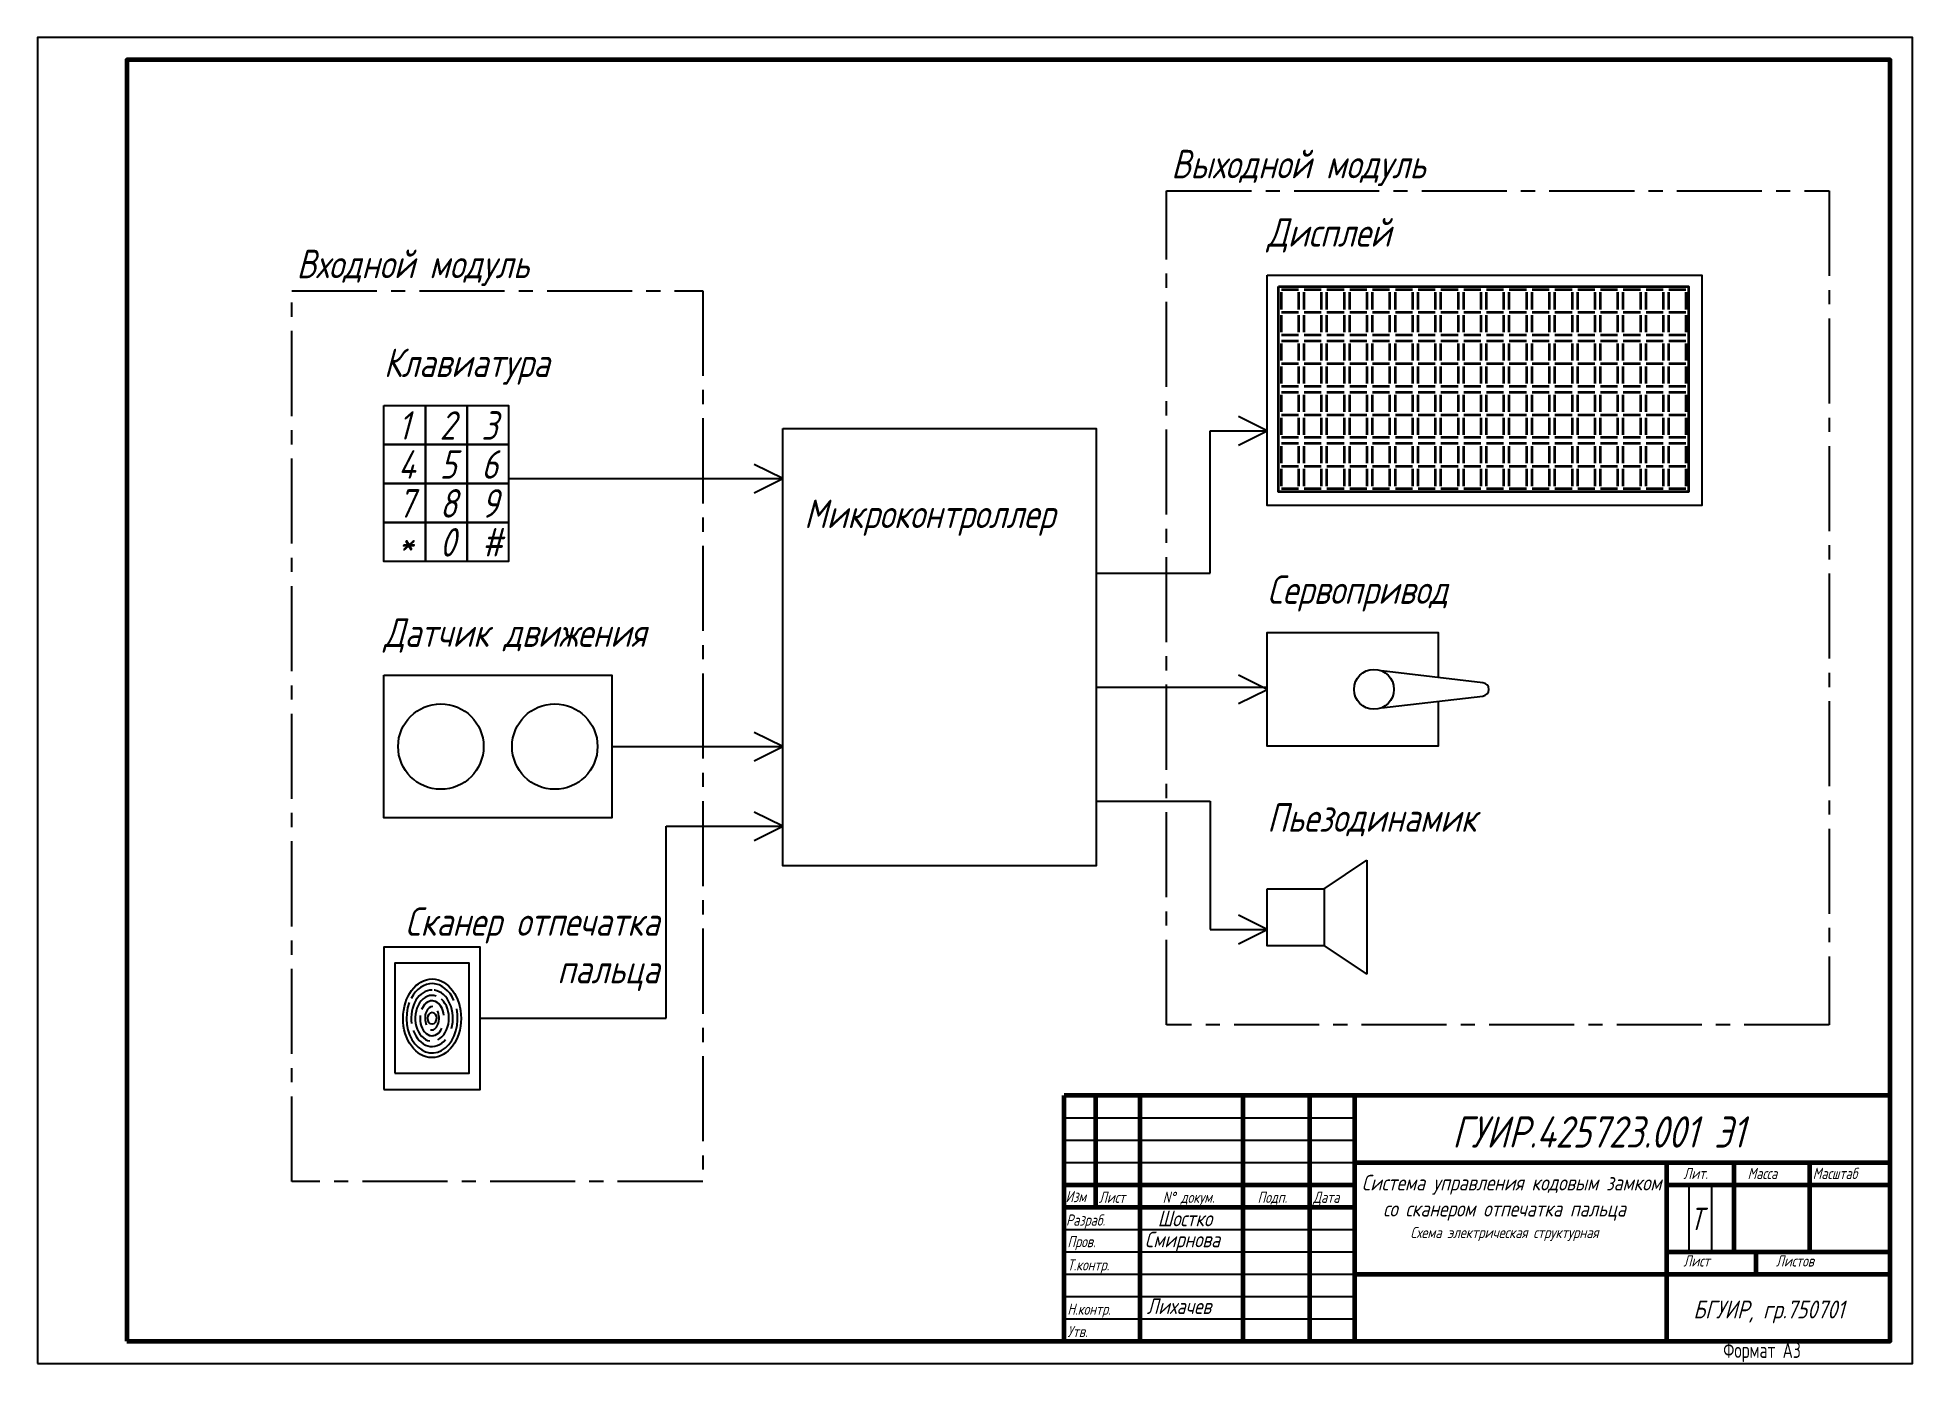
# Model space of a CAD drawing. Header units: millimetres. Extents: x 298 to 1740, y 2 to 447.
# Drawn here: x 667 to 1087, y 2.3 to 299.3 of the extents above; entities that cross this region are included whole.
import ezdxf

# ---------------------------------------------------------------- set-up
doc = ezdxf.new("R2010")
doc.units = ezdxf.units.MM
doc.linetypes.add('осевая2', pattern=[28.575, 19.05, -3.175, 3.175, -3.175])
doc.layers.get('Defpoints').update_dxf_attribs({"color": 5})
doc.layers.add('4-текст', color=7, linetype='Continuous', true_color=0x00ad00)
doc.layers.add('текст', color=7, linetype='Continuous', lineweight=30)
doc.styles.get("Standard").update_dxf_attribs({"font": '', "oblique": 15})
doc.styles.add('стиль рамки', font='romans.shx', dxfattribs={"width": 0.75, "oblique": 15, "height": 3.5})
doc.styles.get('Standard').set_extended_font_data('GOST type A')

msp = doc.modelspace()

# ---------------------------------------------------------------- texts
at = {"color": 0, "lineweight": -3, "width": 0.9}
msp.add_text('Формат А3', height=3.5, dxfattribs=at).set_placement((1044.6, 3.59))
at = {"color": 0, "attachment_point": 1}
for s, width, insert, char_height in [('Выходной модуль', 71.7098, (920.97, 274.18), 6.3825), ('Дисплей', 9.3171, (942.44, 258.87), 6.382), ('Входной модуль', 72.0565, (725.04, 251.81), 6.3825), ('Клавиатура', 9.3171, (744.58, 229.68), 6.382), ('1', 9.3171, (747.77, 215.63), 6.38), ('2', 9.3171, (757.09, 215.63), 6.38), ('3', 9.3171, (766.41, 215.63), 6.38), ('4', 9.3171, (747.77, 206.91), 6.38), ('5', 9.3171, (757.09, 206.91), 6.38), ('6', 9.3171, (766.41, 206.91), 6.38), ('7', 9.3171, (747.77, 198.18), 6.38), ('8', 9.3171, (757.09, 198.18), 6.38), ('9', 9.3171, (766.41, 198.18), 6.38), ('Микроконтроллер', 9.3171, (838.74, 195.84), 6.3825), ('0', 9.3171, (757.09, 189.46), 6.38), ('#', 9.3171, (766.41, 189.46), 6.38), ('*', 9.3171, (747.77, 189.46), 6.38), ('Сервопривод', 9.3171, (942.44, 178.87), 6.3825), ('Датчик движения', 73.99, (744.58, 169.24), 6.3825), ('Пьезодинамик', 9.3171, (942.44, 127.81), 6.3825), ('\\pxqr;Сканер отпечатка пальца', 62.9207, (743.35, 104.52), 6.3825)]:
    msp.add_mtext_dynamic_manual_height_columns(s, width=width, gutter_width=31.91, heights=[0], dxfattribs=dict(at, insert=insert, char_height=char_height))
at = {"layer": '4-текст', "color": 0, "lineweight": -2, "attachment_point": 1}
for s, width, insert, char_height in [('ГУИР.425723.001 Э1', 102.8575, (983.9, 57.7), 7), ('\\pxi0.45804,sm1,qc;{\\H0.5x;Система управления кодовым замком со сканером отпечатка пальца\\P\\pi0,s*;\\H0.71429x;Схема электрическая структурная}', 72.8662, (959.16, 44.6), 7), ('\\pi5.06192;{\\H0.5x;Шостко}', 24.8286, (912.86, 36.56), 7), ('\\pi2.10909;Т', 7, (1035.05, 37.22), 5), ('\\pxi0.29342;{\\H0.5x;Смирнова}', 24.8286, (912.99, 31.87), 7), ('\\pxi0.29342;{\\H0.5x;Лихачев}', 24.8286, (913.42, 16.93), 7)]:
    msp.add_mtext_dynamic_manual_height_columns(s, width=width, gutter_width=50, heights=[0], dxfattribs=dict(at, insert=insert, char_height=char_height))
at = {"layer": '4-текст', "color": 0, "insert": (1037.9, 16.44), "char_height": 4, "attachment_point": 1}
msp.add_mtext_dynamic_manual_height_columns('БГУИР, гр.750701', width=45, gutter_width=50, heights=[0], dxfattribs=at)
at = {"layer": 'текст', "style": 'стиль рамки', "oblique": 15, "width": 0.75}
for s, p in [('Лит.', (1035.68, 43.67)), ('Масса', (1050.06, 43.67)), ('Масштаб', (1064.65, 43.67)), ('Изм', (897.28, 38.47)), ('Лист', (904.75, 38.32)), ('N%%d докум. ', (919.04, 38.32)), ('Подп.', (940.29, 38.32)), ('Дата', (952.74, 38.32)), ('Разраб.', (897.39, 33.22)), ('Пров.', (897.69, 28.39)), ('Т.контр.', (897.69, 23.19)), ('Лист', (1035.68, 24.06)), ('Листов', (1056.41, 24.06)), ('Н.контр.', (897.69, 13.27)), ('Утв.', (897.69, 8.25))]:
    msp.add_text(s, height=2.5, dxfattribs=at).set_placement(p)

# ---------------------------------------------------------------- linework, layer by layer
at = {"color": 0, "lineweight": 35}
for p, q in [((945.63, 242.91), (949.46, 242.91)), ((945.63, 238.44), (945.63, 242.27)), ((949.46, 242.27), (949.46, 238.44)), ((950.74, 242.91), (954.57, 242.91)), ((950.74, 238.44), (950.74, 242.27)), ((954.57, 242.27), (954.57, 238.44)), ((955.84, 242.91), (959.67, 242.91)), ((955.84, 238.44), (955.84, 242.27)), ((959.67, 242.27), (959.67, 238.44)), ((960.95, 242.91), (964.78, 242.91)), ((960.95, 238.44), (960.95, 242.27)), ((964.78, 242.27), (964.78, 238.44)), ((966.05, 242.91), (969.88, 242.91)), ((966.05, 238.44), (966.05, 242.27)), ((969.88, 242.27), (969.88, 238.44)), ((971.16, 242.91), (974.99, 242.91)), ((971.16, 238.44), (971.16, 242.27)), ((974.99, 242.27), (974.99, 238.44)), ((976.27, 242.91), (980.1, 242.91)), ((976.27, 238.44), (976.27, 242.27)), ((980.1, 242.27), (980.1, 238.44)), ((981.37, 242.91), (985.2, 242.91)), ((981.37, 238.44), (981.37, 242.27)), ((985.2, 242.27), (985.2, 238.44)), ((986.48, 242.91), (990.31, 242.91)), ((986.48, 238.44), (986.48, 242.27)), ((990.31, 242.27), (990.31, 238.44)), ((991.58, 242.91), (995.41, 242.91)), ((991.58, 238.44), (991.58, 242.27)), ((995.41, 242.27), (995.41, 238.44)), ((996.69, 242.91), (1000.52, 242.91)), ((996.69, 238.44), (996.69, 242.27)), ((1000.52, 242.27), (1000.52, 238.44)), ((1001.8, 242.91), (1005.63, 242.91)), ((1001.8, 238.44), (1001.8, 242.27)), ((1005.63, 242.27), (1005.63, 238.44)), ((1006.9, 242.91), (1010.73, 242.91)), ((1006.9, 238.44), (1006.9, 242.27)), ((1010.73, 242.27), (1010.73, 238.44)), ((1012.01, 242.91), (1015.84, 242.91)), ((1012.01, 238.44), (1012.01, 242.27)), ((1015.84, 242.27), (1015.84, 238.44)), ((1017.11, 242.91), (1020.94, 242.91)), ((1017.11, 238.44), (1017.11, 242.27)), ((1020.94, 242.27), (1020.94, 238.44)), ((1022.22, 242.91), (1026.05, 242.91)), ((1022.22, 238.44), (1022.22, 242.27)), ((1026.05, 242.27), (1026.05, 238.44)), ((1027.33, 242.91), (1031.16, 242.91)), ((1027.33, 238.44), (1027.33, 242.27)), ((1031.16, 242.27), (1031.16, 238.44)), ((1032.43, 242.91), (1036.26, 242.91)), ((1032.43, 238.44), (1032.43, 242.27)), ((1036.26, 242.27), (1036.26, 238.44)), ((945.63, 237.81), (949.46, 237.81)), ((945.63, 233.34), (945.63, 237.17)), ((949.46, 237.17), (949.46, 233.34)), ((950.74, 237.81), (954.57, 237.81)), ((950.74, 233.34), (950.74, 237.17)), ((954.57, 237.17), (954.57, 233.34)), ((955.84, 237.81), (959.67, 237.81)), ((955.84, 233.34), (955.84, 237.17)), ((959.67, 237.17), (959.67, 233.34)), ((960.95, 237.81), (964.78, 237.81)), ((960.95, 233.34), (960.95, 237.17)), ((964.78, 237.17), (964.78, 233.34)), ((966.05, 237.81), (969.88, 237.81)), ((966.05, 233.34), (966.05, 237.17)), ((969.88, 237.17), (969.88, 233.34)), ((971.16, 237.81), (974.99, 237.81)), ((971.16, 233.34), (971.16, 237.17)), ((974.99, 237.17), (974.99, 233.34)), ((976.27, 237.81), (980.1, 237.81)), ((976.27, 233.34), (976.27, 237.17)), ((980.1, 237.17), (980.1, 233.34)), ((981.37, 237.81), (985.2, 237.81)), ((981.37, 233.34), (981.37, 237.17)), ((985.2, 237.17), (985.2, 233.34)), ((986.48, 237.81), (990.31, 237.81)), ((986.48, 233.34), (986.48, 237.17)), ((990.31, 237.17), (990.31, 233.34)), ((991.58, 237.81), (995.41, 237.81)), ((991.58, 233.34), (991.58, 237.17)), ((995.41, 237.17), (995.41, 233.34)), ((996.69, 237.81), (1000.52, 237.81)), ((996.69, 233.34), (996.69, 237.17)), ((1000.52, 237.17), (1000.52, 233.34)), ((1001.8, 237.81), (1005.63, 237.81)), ((1001.8, 233.34), (1001.8, 237.17)), ((1005.63, 237.17), (1005.63, 233.34)), ((1006.9, 237.81), (1010.73, 237.81)), ((1006.9, 233.34), (1006.9, 237.17)), ((1010.73, 237.17), (1010.73, 233.34)), ((1012.01, 237.81), (1015.84, 237.81)), ((1012.01, 233.34), (1012.01, 237.17)), ((1015.84, 237.17), (1015.84, 233.34)), ((1017.11, 237.81), (1020.94, 237.81)), ((1017.11, 233.34), (1017.11, 237.17)), ((1020.94, 237.17), (1020.94, 233.34)), ((1022.22, 237.81), (1026.05, 237.81)), ((1022.22, 233.34), (1022.22, 237.17)), ((1026.05, 237.17), (1026.05, 233.34)), ((1027.33, 237.81), (1031.16, 237.81)), ((1027.33, 233.34), (1027.33, 237.17)), ((1031.16, 237.17), (1031.16, 233.34)), ((1032.43, 237.81), (1036.26, 237.81)), ((1032.43, 233.34), (1032.43, 237.17)), ((1036.26, 237.17), (1036.26, 233.34)), ((944.99, 232.7), (944.99, 233.34)), ((949.46, 232.7), (945.63, 232.7)), ((945.63, 231.42), (949.46, 231.42)), ((954.57, 232.7), (950.74, 232.7)), ((950.74, 231.42), (954.57, 231.42)), ((959.67, 232.7), (955.84, 232.7)), ((955.84, 231.42), (959.67, 231.42)), ((964.78, 232.7), (960.95, 232.7)), ((960.95, 231.42), (964.78, 231.42)), ((969.88, 232.7), (966.05, 232.7)), ((966.05, 231.42), (969.88, 231.42)), ((974.99, 232.7), (971.16, 232.7)), ((971.16, 231.42), (974.99, 231.42)), ((980.1, 232.7), (976.27, 232.7)), ((976.27, 231.42), (980.1, 231.42)), ((985.2, 232.7), (981.37, 232.7)), ((981.37, 231.42), (985.2, 231.42)), ((990.31, 232.7), (986.48, 232.7)), ((986.48, 231.42), (990.31, 231.42)), ((995.41, 232.7), (991.58, 232.7)), ((991.58, 231.42), (995.41, 231.42)), ((1000.52, 232.7), (996.69, 232.7)), ((996.69, 231.42), (1000.52, 231.42)), ((1005.63, 232.7), (1001.8, 232.7)), ((1001.8, 231.42), (1005.63, 231.42)), ((1010.73, 232.7), (1006.9, 232.7)), ((1006.9, 231.42), (1010.73, 231.42)), ((1015.84, 232.7), (1012.01, 232.7)), ((1012.01, 231.42), (1015.84, 231.42)), ((1020.94, 232.7), (1017.11, 232.7)), ((1017.11, 231.42), (1020.94, 231.42)), ((1026.05, 232.7), (1022.22, 232.7)), ((1022.22, 231.42), (1026.05, 231.42)), ((1031.16, 232.7), (1027.33, 232.7)), ((1027.33, 231.42), (1031.16, 231.42)), ((1036.26, 232.7), (1032.43, 232.7)), ((1032.43, 231.42), (1036.26, 231.42)), ((945.63, 226.96), (945.63, 230.79)), ((949.46, 230.79), (949.46, 226.96)), ((950.74, 226.96), (950.74, 230.79)), ((954.57, 230.79), (954.57, 226.96)), ((955.84, 226.96), (955.84, 230.79)), ((959.67, 230.79), (959.67, 226.96)), ((960.95, 226.96), (960.95, 230.79)), ((964.78, 230.79), (964.78, 226.96)), ((966.05, 226.96), (966.05, 230.79)), ((969.88, 230.79), (969.88, 226.96)), ((971.16, 226.96), (971.16, 230.79)), ((974.99, 230.79), (974.99, 226.96)), ((976.27, 226.96), (976.27, 230.79)), ((980.1, 230.79), (980.1, 226.96)), ((981.37, 226.96), (981.37, 230.79)), ((985.2, 230.79), (985.2, 226.96)), ((986.48, 226.96), (986.48, 230.79)), ((990.31, 230.79), (990.31, 226.96)), ((991.58, 226.96), (991.58, 230.79)), ((995.41, 230.79), (995.41, 226.96)), ((996.69, 226.96), (996.69, 230.79)), ((1000.52, 230.79), (1000.52, 226.96)), ((1001.8, 226.96), (1001.8, 230.79)), ((1005.63, 230.79), (1005.63, 226.96)), ((1006.9, 226.96), (1006.9, 230.79)), ((1010.73, 230.79), (1010.73, 226.96)), ((1012.01, 226.96), (1012.01, 230.79)), ((1015.84, 230.79), (1015.84, 226.96)), ((1017.11, 226.96), (1017.11, 230.79)), ((1020.94, 230.79), (1020.94, 226.96)), ((1022.22, 226.96), (1022.22, 230.79)), ((1026.05, 230.79), (1026.05, 226.96)), ((1027.33, 226.96), (1027.33, 230.79)), ((1031.16, 230.79), (1031.16, 226.96)), ((1032.43, 226.96), (1032.43, 230.79)), ((1036.26, 230.79), (1036.26, 226.96)), ((945.63, 226.32), (949.46, 226.32)), ((945.63, 221.85), (945.63, 225.68)), ((949.46, 225.68), (949.46, 221.85)), ((950.74, 226.32), (954.57, 226.32)), ((950.74, 221.85), (950.74, 225.68)), ((954.57, 225.68), (954.57, 221.85)), ((955.84, 226.32), (959.67, 226.32)), ((955.84, 221.85), (955.84, 225.68)), ((959.67, 225.68), (959.67, 221.85)), ((960.95, 226.32), (964.78, 226.32)), ((960.95, 221.85), (960.95, 225.68)), ((964.78, 225.68), (964.78, 221.85)), ((966.05, 226.32), (969.88, 226.32)), ((966.05, 221.85), (966.05, 225.68)), ((969.88, 225.68), (969.88, 221.85)), ((971.16, 226.32), (974.99, 226.32)), ((971.16, 221.85), (971.16, 225.68)), ((974.99, 225.68), (974.99, 221.85)), ((976.27, 226.32), (980.1, 226.32)), ((976.27, 221.85), (976.27, 225.68)), ((980.1, 225.68), (980.1, 221.85)), ((981.37, 226.32), (985.2, 226.32)), ((981.37, 221.85), (981.37, 225.68)), ((985.2, 225.68), (985.2, 221.85)), ((986.48, 226.32), (990.31, 226.32)), ((986.48, 221.85), (986.48, 225.68)), ((990.31, 225.68), (990.31, 221.85)), ((991.58, 226.32), (995.41, 226.32)), ((991.58, 221.85), (991.58, 225.68)), ((995.41, 225.68), (995.41, 221.85)), ((996.69, 226.32), (1000.52, 226.32)), ((996.69, 221.85), (996.69, 225.68)), ((1000.52, 225.68), (1000.52, 221.85)), ((1001.8, 226.32), (1005.63, 226.32)), ((1001.8, 221.85), (1001.8, 225.68)), ((1005.63, 225.68), (1005.63, 221.85)), ((1006.9, 226.32), (1010.73, 226.32)), ((1006.9, 221.85), (1006.9, 225.68)), ((1010.73, 225.68), (1010.73, 221.85)), ((1012.01, 226.32), (1015.84, 226.32)), ((1012.01, 221.85), (1012.01, 225.68)), ((1015.84, 225.68), (1015.84, 221.85)), ((1017.11, 226.32), (1020.94, 226.32)), ((1017.11, 221.85), (1017.11, 225.68)), ((1020.94, 225.68), (1020.94, 221.85)), ((1022.22, 226.32), (1026.05, 226.32)), ((1022.22, 221.85), (1022.22, 225.68)), ((1026.05, 225.68), (1026.05, 221.85)), ((1027.33, 226.32), (1031.16, 226.32)), ((1027.33, 221.85), (1027.33, 225.68)), ((1031.16, 225.68), (1031.16, 221.85)), ((1032.43, 226.32), (1036.26, 226.32)), ((1032.43, 221.85), (1032.43, 225.68)), ((1036.26, 225.68), (1036.26, 221.85)), ((944.99, 221.21), (944.99, 221.85)), ((949.46, 221.21), (945.63, 221.21)), ((945.63, 219.93), (949.46, 219.93)), ((945.63, 215.47), (945.63, 219.3)), ((949.46, 219.3), (949.46, 215.47)), ((954.57, 221.21), (950.74, 221.21)), ((950.74, 219.93), (954.57, 219.93)), ((950.74, 215.47), (950.74, 219.3)), ((954.57, 219.3), (954.57, 215.47)), ((959.67, 221.21), (955.84, 221.21)), ((955.84, 219.93), (959.67, 219.93)), ((955.84, 215.47), (955.84, 219.3)), ((959.67, 219.3), (959.67, 215.47)), ((964.78, 221.21), (960.95, 221.21)), ((960.95, 219.93), (964.78, 219.93)), ((960.95, 215.47), (960.95, 219.3)), ((964.78, 219.3), (964.78, 215.47)), ((969.88, 221.21), (966.05, 221.21)), ((966.05, 219.93), (969.88, 219.93)), ((966.05, 215.47), (966.05, 219.3)), ((969.88, 219.3), (969.88, 215.47)), ((974.99, 221.21), (971.16, 221.21)), ((971.16, 219.93), (974.99, 219.93)), ((971.16, 215.47), (971.16, 219.3)), ((974.99, 219.3), (974.99, 215.47)), ((980.1, 221.21), (976.27, 221.21)), ((976.27, 219.93), (980.1, 219.93)), ((976.27, 215.47), (976.27, 219.3)), ((980.1, 219.3), (980.1, 215.47)), ((985.2, 221.21), (981.37, 221.21)), ((981.37, 219.93), (985.2, 219.93)), ((981.37, 215.47), (981.37, 219.3)), ((985.2, 219.3), (985.2, 215.47)), ((990.31, 221.21), (986.48, 221.21)), ((986.48, 219.93), (990.31, 219.93)), ((986.48, 215.47), (986.48, 219.3)), ((990.31, 219.3), (990.31, 215.47)), ((995.41, 221.21), (991.58, 221.21)), ((991.58, 219.93), (995.41, 219.93)), ((991.58, 215.47), (991.58, 219.3)), ((995.41, 219.3), (995.41, 215.47)), ((1000.52, 221.21), (996.69, 221.21)), ((996.69, 219.93), (1000.52, 219.93)), ((996.69, 215.47), (996.69, 219.3)), ((1000.52, 219.3), (1000.52, 215.47)), ((1005.63, 221.21), (1001.8, 221.21)), ((1001.8, 219.93), (1005.63, 219.93)), ((1001.8, 215.47), (1001.8, 219.3)), ((1005.63, 219.3), (1005.63, 215.47)), ((1010.73, 221.21), (1006.9, 221.21)), ((1006.9, 219.93), (1010.73, 219.93)), ((1006.9, 215.47), (1006.9, 219.3)), ((1010.73, 219.3), (1010.73, 215.47)), ((1015.84, 221.21), (1012.01, 221.21)), ((1012.01, 219.93), (1015.84, 219.93)), ((1012.01, 215.47), (1012.01, 219.3)), ((1015.84, 219.3), (1015.84, 215.47)), ((1020.94, 221.21), (1017.11, 221.21)), ((1017.11, 219.93), (1020.94, 219.93)), ((1017.11, 215.47), (1017.11, 219.3)), ((1020.94, 219.3), (1020.94, 215.47)), ((1026.05, 221.21), (1022.22, 221.21)), ((1022.22, 219.93), (1026.05, 219.93)), ((1022.22, 215.47), (1022.22, 219.3)), ((1026.05, 219.3), (1026.05, 215.47)), ((1031.16, 221.21), (1027.33, 221.21)), ((1027.33, 219.93), (1031.16, 219.93)), ((1027.33, 215.47), (1027.33, 219.3)), ((1031.16, 219.3), (1031.16, 215.47)), ((1036.26, 221.21), (1032.43, 221.21)), ((1032.43, 219.93), (1036.26, 219.93)), ((1032.43, 215.47), (1032.43, 219.3)), ((1036.26, 219.3), (1036.26, 215.47)), ((945.63, 214.83), (949.46, 214.83)), ((950.74, 214.83), (954.57, 214.83)), ((955.84, 214.83), (959.67, 214.83)), ((960.95, 214.83), (964.78, 214.83)), ((966.05, 214.83), (969.88, 214.83)), ((971.16, 214.83), (974.99, 214.83)), ((976.27, 214.83), (980.1, 214.83)), ((981.37, 214.83), (985.2, 214.83)), ((986.48, 214.83), (990.31, 214.83)), ((991.58, 214.83), (995.41, 214.83)), ((996.69, 214.83), (1000.52, 214.83)), ((1001.8, 214.83), (1005.63, 214.83)), ((1006.9, 214.83), (1010.73, 214.83)), ((1012.01, 214.83), (1015.84, 214.83)), ((1017.11, 214.83), (1020.94, 214.83)), ((1022.22, 214.83), (1026.05, 214.83)), ((1027.33, 214.83), (1031.16, 214.83)), ((1032.43, 214.83), (1036.26, 214.83)), ((944.99, 209.72), (944.99, 210.36)), ((945.63, 210.36), (945.63, 214.19)), ((949.46, 214.19), (949.46, 210.36)), ((950.74, 210.36), (950.74, 214.19)), ((954.57, 214.19), (954.57, 210.36)), ((955.84, 210.36), (955.84, 214.19)), ((959.67, 214.19), (959.67, 210.36)), ((960.95, 210.36), (960.95, 214.19)), ((964.78, 214.19), (964.78, 210.36)), ((966.05, 210.36), (966.05, 214.19)), ((969.88, 214.19), (969.88, 210.36)), ((971.16, 210.36), (971.16, 214.19)), ((974.99, 214.19), (974.99, 210.36)), ((976.27, 210.36), (976.27, 214.19)), ((980.1, 214.19), (980.1, 210.36)), ((981.37, 210.36), (981.37, 214.19)), ((985.2, 214.19), (985.2, 210.36)), ((986.48, 210.36), (986.48, 214.19)), ((990.31, 214.19), (990.31, 210.36)), ((991.58, 210.36), (991.58, 214.19)), ((995.41, 214.19), (995.41, 210.36)), ((996.69, 210.36), (996.69, 214.19)), ((1000.52, 214.19), (1000.52, 210.36)), ((1001.8, 210.36), (1001.8, 214.19)), ((1005.63, 214.19), (1005.63, 210.36)), ((1006.9, 210.36), (1006.9, 214.19)), ((1010.73, 214.19), (1010.73, 210.36)), ((1012.01, 210.36), (1012.01, 214.19)), ((1015.84, 214.19), (1015.84, 210.36)), ((1017.11, 210.36), (1017.11, 214.19)), ((1020.94, 214.19), (1020.94, 210.36)), ((1022.22, 210.36), (1022.22, 214.19)), ((1026.05, 214.19), (1026.05, 210.36)), ((1027.33, 210.36), (1027.33, 214.19)), ((1031.16, 214.19), (1031.16, 210.36)), ((1032.43, 210.36), (1032.43, 214.19)), ((1036.26, 214.19), (1036.26, 210.36)), ((949.46, 209.72), (945.63, 209.72)), ((945.63, 208.45), (949.46, 208.45)), ((945.63, 203.98), (945.63, 207.81)), ((949.46, 207.81), (949.46, 203.98)), ((954.57, 209.72), (950.74, 209.72)), ((950.74, 208.45), (954.57, 208.45)), ((950.74, 203.98), (950.74, 207.81)), ((954.57, 207.81), (954.57, 203.98)), ((959.67, 209.72), (955.84, 209.72)), ((955.84, 208.45), (959.67, 208.45)), ((955.84, 203.98), (955.84, 207.81)), ((959.67, 207.81), (959.67, 203.98)), ((964.78, 209.72), (960.95, 209.72)), ((960.95, 208.45), (964.78, 208.45)), ((960.95, 203.98), (960.95, 207.81)), ((964.78, 207.81), (964.78, 203.98)), ((969.88, 209.72), (966.05, 209.72)), ((966.05, 208.45), (969.88, 208.45)), ((966.05, 203.98), (966.05, 207.81)), ((969.88, 207.81), (969.88, 203.98)), ((974.99, 209.72), (971.16, 209.72)), ((971.16, 208.45), (974.99, 208.45)), ((971.16, 203.98), (971.16, 207.81)), ((974.99, 207.81), (974.99, 203.98)), ((980.1, 209.72), (976.27, 209.72)), ((976.27, 208.45), (980.1, 208.45)), ((976.27, 203.98), (976.27, 207.81)), ((980.1, 207.81), (980.1, 203.98)), ((985.2, 209.72), (981.37, 209.72)), ((981.37, 208.45), (985.2, 208.45)), ((981.37, 203.98), (981.37, 207.81)), ((985.2, 207.81), (985.2, 203.98)), ((990.31, 209.72), (986.48, 209.72)), ((986.48, 208.45), (990.31, 208.45)), ((986.48, 203.98), (986.48, 207.81)), ((990.31, 207.81), (990.31, 203.98)), ((995.41, 209.72), (991.58, 209.72)), ((991.58, 208.45), (995.41, 208.45)), ((991.58, 203.98), (991.58, 207.81)), ((995.41, 207.81), (995.41, 203.98)), ((1000.52, 209.72), (996.69, 209.72)), ((996.69, 208.45), (1000.52, 208.45)), ((996.69, 203.98), (996.69, 207.81)), ((1000.52, 207.81), (1000.52, 203.98)), ((1005.63, 209.72), (1001.8, 209.72)), ((1001.8, 208.45), (1005.63, 208.45)), ((1001.8, 203.98), (1001.8, 207.81)), ((1005.63, 207.81), (1005.63, 203.98)), ((1010.73, 209.72), (1006.9, 209.72)), ((1006.9, 208.45), (1010.73, 208.45)), ((1006.9, 203.98), (1006.9, 207.81)), ((1010.73, 207.81), (1010.73, 203.98)), ((1015.84, 209.72), (1012.01, 209.72)), ((1012.01, 208.45), (1015.84, 208.45)), ((1012.01, 203.98), (1012.01, 207.81)), ((1015.84, 207.81), (1015.84, 203.98)), ((1020.94, 209.72), (1017.11, 209.72)), ((1017.11, 208.45), (1020.94, 208.45)), ((1017.11, 203.98), (1017.11, 207.81)), ((1020.94, 207.81), (1020.94, 203.98)), ((1026.05, 209.72), (1022.22, 209.72)), ((1022.22, 208.45), (1026.05, 208.45)), ((1022.22, 203.98), (1022.22, 207.81)), ((1026.05, 207.81), (1026.05, 203.98)), ((1031.16, 209.72), (1027.33, 209.72)), ((1027.33, 208.45), (1031.16, 208.45)), ((1027.33, 203.98), (1027.33, 207.81)), ((1031.16, 207.81), (1031.16, 203.98)), ((1036.26, 209.72), (1032.43, 209.72)), ((1032.43, 208.45), (1036.26, 208.45)), ((1032.43, 203.98), (1032.43, 207.81)), ((1036.26, 207.81), (1036.26, 203.98)), ((945.63, 203.34), (949.46, 203.34)), ((945.63, 198.87), (945.63, 202.7)), ((949.46, 202.7), (949.46, 198.87)), ((950.74, 203.34), (954.57, 203.34)), ((950.74, 198.87), (950.74, 202.7)), ((954.57, 202.7), (954.57, 198.87)), ((955.84, 203.34), (959.67, 203.34)), ((955.84, 198.87), (955.84, 202.7)), ((959.67, 202.7), (959.67, 198.87)), ((960.95, 203.34), (964.78, 203.34)), ((960.95, 198.87), (960.95, 202.7)), ((964.78, 202.7), (964.78, 198.87)), ((966.05, 203.34), (969.88, 203.34)), ((966.05, 198.87), (966.05, 202.7)), ((969.88, 202.7), (969.88, 198.87)), ((971.16, 203.34), (974.99, 203.34)), ((971.16, 198.87), (971.16, 202.7)), ((974.99, 202.7), (974.99, 198.87)), ((976.27, 203.34), (980.1, 203.34)), ((976.27, 198.87), (976.27, 202.7)), ((980.1, 202.7), (980.1, 198.87)), ((981.37, 203.34), (985.2, 203.34)), ((981.37, 198.87), (981.37, 202.7)), ((985.2, 202.7), (985.2, 198.87)), ((986.48, 203.34), (990.31, 203.34)), ((986.48, 198.87), (986.48, 202.7)), ((990.31, 202.7), (990.31, 198.87)), ((991.58, 203.34), (995.41, 203.34)), ((991.58, 198.87), (991.58, 202.7)), ((995.41, 202.7), (995.41, 198.87)), ((996.69, 203.34), (1000.52, 203.34)), ((996.69, 198.87), (996.69, 202.7)), ((1000.52, 202.7), (1000.52, 198.87)), ((1001.8, 203.34), (1005.63, 203.34)), ((1001.8, 198.87), (1001.8, 202.7)), ((1005.63, 202.7), (1005.63, 198.87)), ((1006.9, 203.34), (1010.73, 203.34)), ((1006.9, 198.87), (1006.9, 202.7)), ((1010.73, 202.7), (1010.73, 198.87)), ((1012.01, 203.34), (1015.84, 203.34)), ((1012.01, 198.87), (1012.01, 202.7)), ((1015.84, 202.7), (1015.84, 198.87)), ((1017.11, 203.34), (1020.94, 203.34)), ((1017.11, 198.87), (1017.11, 202.7)), ((1020.94, 202.7), (1020.94, 198.87)), ((1022.22, 203.34), (1026.05, 203.34)), ((1022.22, 198.87), (1022.22, 202.7)), ((1026.05, 202.7), (1026.05, 198.87)), ((1027.33, 203.34), (1031.16, 203.34)), ((1027.33, 198.87), (1027.33, 202.7)), ((1031.16, 202.7), (1031.16, 198.87)), ((1032.43, 203.34), (1036.26, 203.34)), ((1032.43, 198.87), (1032.43, 202.7)), ((1036.26, 202.7), (1036.26, 198.87)), ((944.99, 198.23), (944.99, 198.87)), ((949.46, 198.23), (945.63, 198.23)), ((954.57, 198.23), (950.74, 198.23)), ((959.67, 198.23), (955.84, 198.23)), ((964.78, 198.23), (960.95, 198.23)), ((969.88, 198.23), (966.05, 198.23)), ((974.99, 198.23), (971.16, 198.23)), ((980.1, 198.23), (976.27, 198.23)), ((985.2, 198.23), (981.37, 198.23)), ((990.31, 198.23), (986.48, 198.23)), ((995.41, 198.23), (991.58, 198.23)), ((1000.52, 198.23), (996.69, 198.23)), ((1005.63, 198.23), (1001.8, 198.23)), ((1010.73, 198.23), (1006.9, 198.23)), ((1015.84, 198.23), (1012.01, 198.23)), ((1020.94, 198.23), (1017.11, 198.23)), ((1026.05, 198.23), (1022.22, 198.23)), ((1031.16, 198.23), (1027.33, 198.23)), ((1036.26, 198.23), (1032.43, 198.23))]:
    msp.add_line(p, q, dxfattribs=at)
at = {"color": 0}
for p, q in [((942.44, 211.24), (936.06, 214.43)), ((929.67, 179.33), (929.67, 211.24)), ((929.67, 211.24), (942.44, 211.24)), ((936.06, 208.05), (942.44, 211.24)), ((833.94, 200.53), (827.55, 203.72)), ((772.53, 200.53), (833.94, 200.53)), ((827.55, 197.33), (833.94, 200.53)), ((904.14, 179.33), (929.67, 179.33)), ((942.44, 153.34), (936.06, 156.53)), ((990.79, 154.83), (968.07, 157.48)), ((904.14, 153.8), (942.44, 153.8)), ((936.06, 150.15), (942.44, 153.34)), ((968.07, 149.21), (990.79, 151.85)), ((833.94, 140.52), (827.55, 143.71)), ((795.64, 140.52), (833.94, 140.52)), ((827.55, 137.33), (833.94, 140.52)), ((904.14, 128.27), (929.67, 128.27)), ((929.67, 128.27), (929.67, 99.55)), ((807.83, 122.67), (833.94, 122.67)), ((833.94, 122.67), (827.55, 125.86)), ((827.55, 119.48), (833.94, 122.67)), ((955.2, 108.67), (964.78, 115.05)), ((964.78, 115.05), (964.78, 89.52)), ((942.44, 99.55), (936.06, 102.74)), ((929.67, 99.55), (942.44, 99.55)), ((936.06, 96.36), (942.44, 99.55)), ((955.2, 95.9), (964.78, 89.52)), ((1032, 47.34), (1032, 42.34))]:
    msp.add_line(p, q, dxfattribs=at)
for p, q in [((807.83, 79.67), (807.83, 122.67)), ((766.18, 79.67), (807.83, 79.67))]:
    msp.add_line(p, q)
at = {"color": 0, "lineweight": 60}
for p, q in [((1082, 62.34), (897, 62.34)), ((897, 7.34), (897, 62.34)), ((904, 62.34), (904, 37.34)), ((914, 7.34), (914, 62.34)), ((937, 62.34), (937, 7.34)), ((952, 7.34), (952, 62.34)), ((962, 62.34), (962, 7.34)), ((962, 47.34), (1082, 47.34)), ((1032, 7.34), (1032, 47.34)), ((1047, 47.34), (1047, 27.34)), ((1064, 27.34), (1064, 47.34)), ((897, 42.34), (962, 42.34)), ((1032, 42.34), (1082, 42.34)), ((897, 37.34), (962, 37.34)), ((1032, 27.34), (1082, 27.34)), ((1052, 22.34), (1052, 27.34)), ((962, 22.34), (1082, 22.34))]:
    msp.add_line(p, q, dxfattribs=at)
at = {"color": 0, "lineweight": -3}
for p, q in [((897, 57.34), (962, 57.34)), ((897, 52.34), (962, 52.34)), ((897, 47.34), (962, 47.34)), ((1037, 27.34), (1037, 42.34)), ((1042, 42.34), (1042, 27.34)), ((897, 32.34), (962, 32.34)), ((897, 27.34), (962, 27.34)), ((897, 22.34), (962, 22.34)), ((897, 17.34), (962, 17.34)), ((897, 12.34), (962, 12.34))]:
    msp.add_line(p, q, dxfattribs=at)
at = {"color": 0, "lineweight": 60}
msp.add_lwpolyline([(687, 7.34), (1082, 7.34), (1082, 294.34), (687, 294.34)], close=True, dxfattribs=at)
at = {"color": 0, "linetype": 'осевая2', "lineweight": -2}
for points in [[(919.92, 264.99), (1068.37, 264.99), (1068.37, 78.19), (919.92, 78.19)], [(723.99, 242.62), (816, 242.62), (816, 43.11), (723.99, 43.11)]]:
    msp.add_lwpolyline(points, close=True, dxfattribs=at)
at = {"color": 0}
for points in [[(942.44, 246.1), (1039.82, 246.1), (1039.82, 194.49), (942.44, 194.49)], [(744.58, 216.91), (753.9, 216.91), (753.9, 208.18), (744.58, 208.18)], [(753.9, 216.91), (763.22, 216.91), (763.22, 208.18), (753.9, 208.18)], [(763.22, 216.91), (772.53, 216.91), (772.53, 208.18), (763.22, 208.18)], [(833.94, 211.75), (904.14, 211.75), (904.14, 113.78), (833.94, 113.78)], [(744.58, 208.18), (753.9, 208.18), (753.9, 199.46), (744.58, 199.46)], [(753.9, 208.18), (763.22, 208.18), (763.22, 199.46), (753.9, 199.46)], [(763.22, 208.18), (772.53, 208.18), (772.53, 199.46), (763.22, 199.46)], [(744.58, 199.46), (753.9, 199.46), (753.9, 190.73), (744.58, 190.73)], [(753.9, 199.46), (763.22, 199.46), (763.22, 190.73), (753.9, 190.73)], [(763.22, 199.46), (772.53, 199.46), (772.53, 190.73), (763.22, 190.73)], [(744.58, 190.73), (753.9, 190.73), (753.9, 182.01), (744.58, 182.01)], [(753.9, 190.73), (763.22, 190.73), (763.22, 182.01), (753.9, 182.01)], [(763.22, 190.73), (772.53, 190.73), (772.53, 182.01), (763.22, 182.01)], [(744.58, 156.48), (795.64, 156.48), (795.64, 124.57), (744.58, 124.57)], [(942.44, 108.67), (955.2, 108.67), (955.2, 95.9), (942.44, 95.9)]]:
    msp.add_lwpolyline(points, close=True, dxfattribs=at)
at = {"color": 0, "lineweight": 35}
msp.add_lwpolyline([(944.99, 243.55), (1036.81, 243.55), (1036.81, 197.58), (944.99, 197.58)], close=True, dxfattribs=at)
at = {"color": 0}
msp.add_lwpolyline([(980.73, 150.68), (980.73, 140.58), (942.44, 140.58), (942.44, 166.11), (980.73, 166.11), (980.73, 156)], dxfattribs=at)
for points in [[(744.58, 63.71), (766.18, 63.71), (766.18, 95.63), (744.58, 95.63)], [(747.04, 67.34), (763.72, 67.34), (763.72, 92), (747.04, 92)]]:
    msp.add_lwpolyline(points, close=True)
for centre, radius in [((966.37, 153.34), 4.47), ((757.35, 140.52), 9.57), ((782.88, 140.52), 9.57)]:
    msp.add_circle(centre, radius, dxfattribs=at)
msp.add_arc((990.61, 153.34), 1.5, 276.6368, 83.3632, dxfattribs=at)
for major_axis, ratio in [((0.03, 8.8), 0.738064), ((0.01, 1.33), 0.72238)]:
    msp.add_ellipse((755.38, 79.67), major_axis=major_axis, ratio=ratio)
for major_axis, ratio, start_param, end_param in [((0.02, 6.33), 0.738064, 6.289513, 8.046102), ((0.03, 7.76), 0.738064, 5.258508, 7.254508), ((0.02, 5.13), 0.738064, 6.037321, 9.303282), ((0.02, 6.33), 0.738064, 6.164256, 6.18221), ((0.02, 6.33), 0.738064, 10.628537, 12.446485), ((0.03, 7.76), 0.738064, 7.389405, 11.273906), ((0.02, 3.91), 0.689601, 1.40713, 3.863284), ((0.02, 3.91), 0.689601, 7.742667, 8.562333), ((0.02, 3.91), 0.689601, 5.388533, 7.333492), ((0.02, 3.91), 0.689601, 4.887258, 7.097839), ((0.01, 2.63), 0.595439, 6.169782, 8.440693), ((0.01, 2.63), 0.595439, 9.189635, 11.686698), ((0.02, 5.13), 0.738064, 9.779661, 11.978798), ((0.02, 6.33), 0.738064, 8.301272, 10.139315), ((0.02, 3.91), 0.690134, 9.302918, 10.398889)]:
    msp.add_ellipse((755.38, 79.67), major_axis=major_axis, ratio=ratio, start_param=start_param, end_param=end_param)
at = {"layer": 'Defpoints', "color": 0}
msp.add_lwpolyline([(667, 2.34), (1087, 2.34), (1087, 299.34), (667, 299.34)], close=True, dxfattribs=at)

msp.set_redraw_order([(e.dxf.handle, doc.entitydb.next_handle()) for e in msp.query("TEXT MTEXT ATTDEF DIMENSION ARC_DIMENSION")])  # texts and dimensions are drawn at this point

doc.saveas('drawing.dxf')
